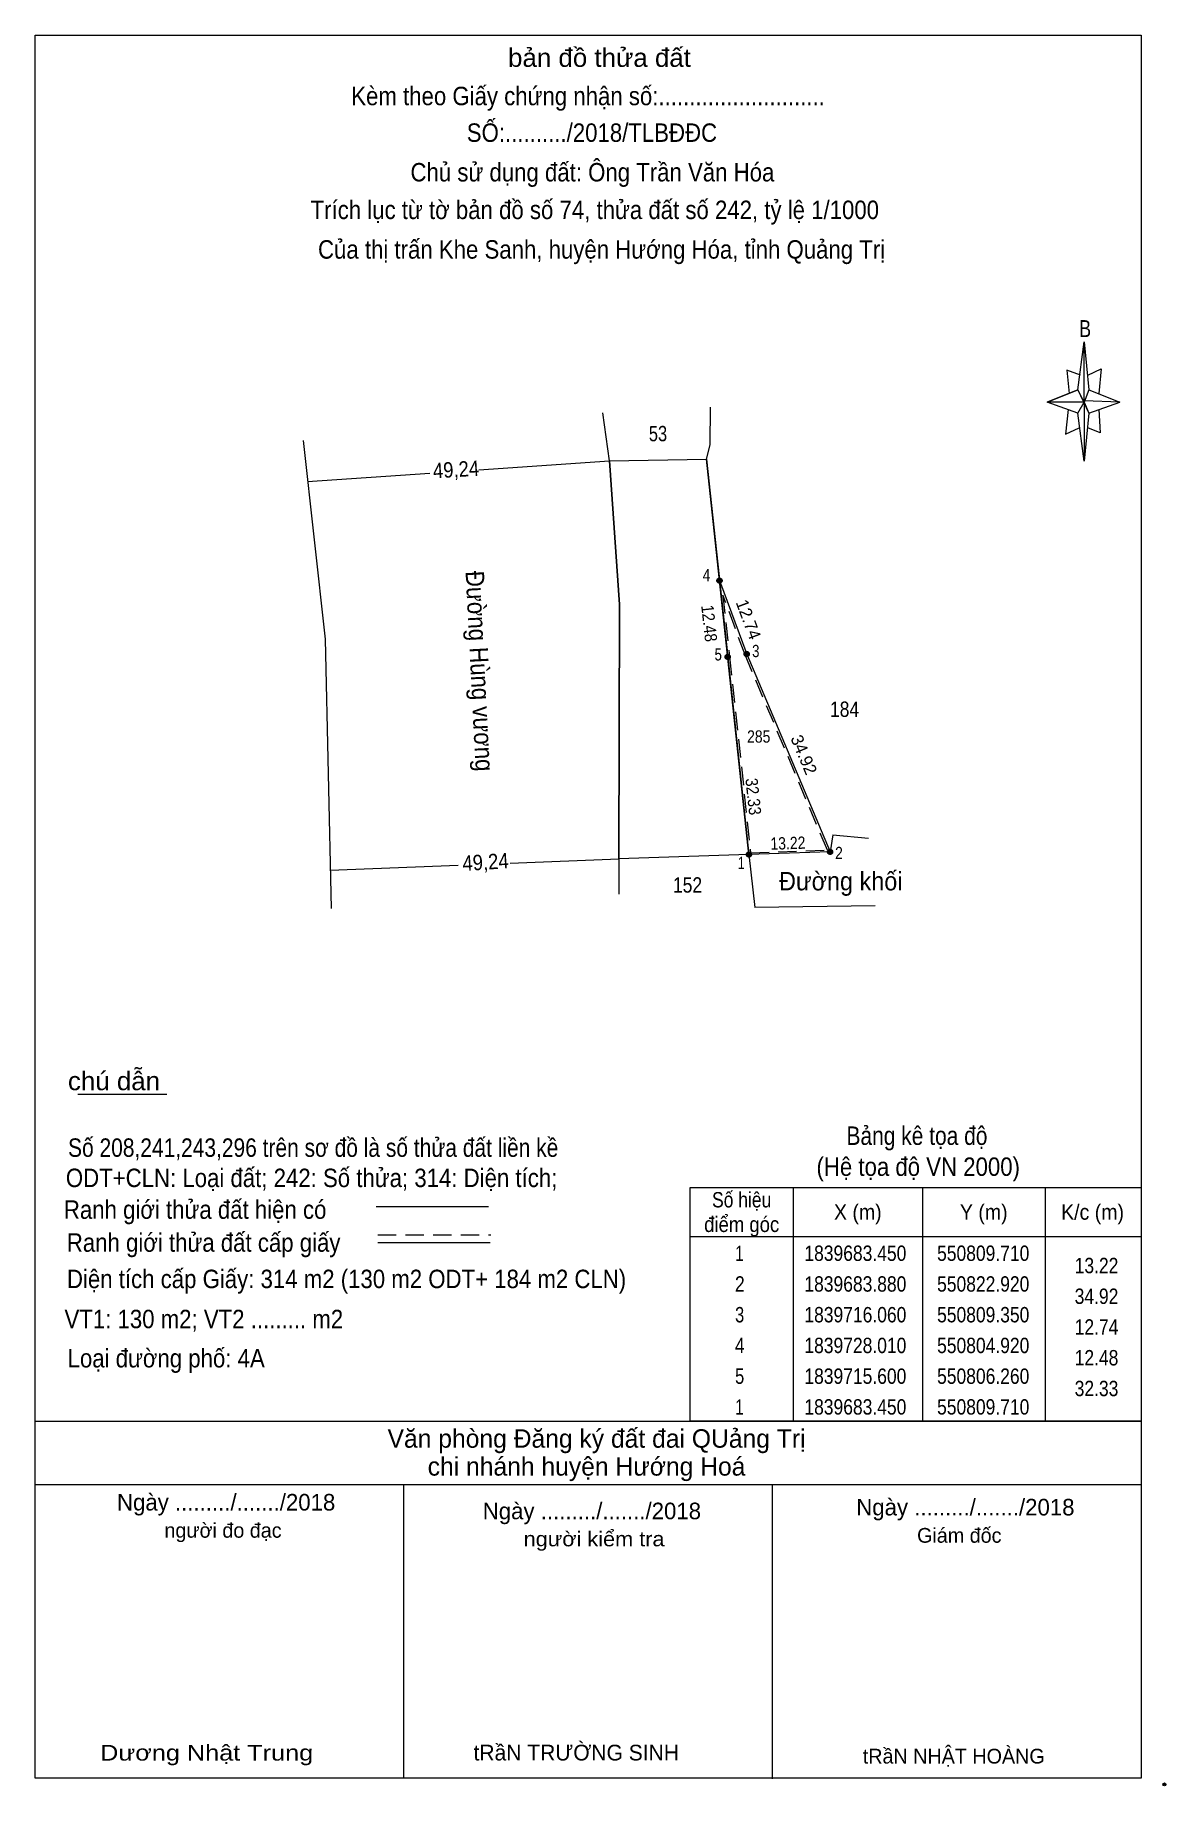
# Model space of a CAD drawing. Header units: metres. Extents: x 550397 to 552591, y 1839509 to 1839821.
# Drawn here: x 550693.5 to 550877.6, y 1839531.9 to 1839816.8 of the extents above; entities that cross this region are included whole.
import ezdxf
from ezdxf.enums import TextEntityAlignment as Align

# ---------------------------------------------------------------- set-up
doc = ezdxf.new("R2010")
doc.units = ezdxf.units.M
doc.header["$PDMODE"] = 32
doc.header["$PDSIZE"] = 0.5
doc.linetypes.add('DOTTED', pattern=[1.5, 0.3, -1.2])
doc.linetypes.add('MEDIUM_DASHED', pattern=[4.5, 3, -1.5])
for name, color, linetype, lineweight in [('1', 7, 'DOTTED', 13), ('11', 7, 'Continuous', 13), ('17', 7, 'Continuous', 13), ('5', 7, 'Continuous', 13), ('6', 7, 'Continuous', 13), ('63', 7, 'Continuous', 13)]:
    doc.layers.add(name, color=color, linetype=linetype, lineweight=lineweight)

msp = doc.modelspace()

# ---------------------------------------------------------------- texts
at = {"layer": '1', "width": 1.2}
msp.add_text('Dương Nhật Trung', height=2.56, dxfattribs=at).set_placement((550738.8, 1839536.05), align=Align.RIGHT)
at = {"layer": '1'}
msp.add_text('tRầN TRƯỜNG SINH', height=2.56, dxfattribs=at).set_placement((550798.33, 1839536.07), align=Align.RIGHT)
at = {"layer": '11'}
for s, height, width, p in [('53', 2.5, 0.8, (550794.91, 1839750.68)), ('184', 2.5, 0.85, (550825.275, 1839705.84)), ('285', 2, 0.85, (550811.305, 1839701.65)), ('Đường khối', 3, 0.95, (550824.655, 1839677.62)), ('152', 2.5, 0.85, (550799.72, 1839677.25))]:
    msp.add_text(s, height=height, dxfattribs=dict(at, width=width)).set_placement(p, align=Align.CENTER)
for s, height, rotation, width, p in [('49,24', 2.5, 3.463, 0.9, (550762.119, 1839744.854)), ('Đường Hùng vương', 3, 272.912, 0.9, (550764.42, 1839713.216)), ('12.48', 2, 276.163, 0.9, (550802.26, 1839720.957)), ('32.33', 2, 276.125, 0.9, (550809.436, 1839692.777)), ('13.22', 2, 1.864, 0.85, (550816.087, 1839684.305)), ('49,24', 2.5, 3.463, 0.9, (550766.919, 1839680.994))]:
    msp.add_text(s, height=height, rotation=rotation, dxfattribs=dict(at, width=width)).set_placement(p, align=Align.CENTER)
for s, width, p in [(' 4', 0.85, (550803.44, 1839727.91)), (' 5', 0.8, (550805.31, 1839715.01)), (' 3', 0.8, (550811.42, 1839715.56)), (' 2', 0.85, (550824.99, 1839682.7)), (' 1', 0.75, (550809.01, 1839681.08))]:
    msp.add_text(s, height=2, dxfattribs=dict(at, width=width)).set_placement(p, align=Align.RIGHT)
for s, rotation, p in [('12.74', 290.34, (550808.697, 1839721.343)), ('34.92', 292.865, (550817.731, 1839699.299))]:
    msp.add_text(s, height=2, rotation=rotation, dxfattribs=at).set_placement(p, align=Align.CENTER)
at = {"layer": '5'}
for s, height, width, p in [('bản đồ thửa đất', 3, 1.05, (550785.39, 1839811.59)), ('Kèm theo Giấy chứng nhận số:...........................', 3, 0.9, (550783.53, 1839805.35)), ('SỐ:........../2018/TLBĐĐC', 3, 0.9, (550784.16, 1839799.39)), ('Chủ sử dụng đất: Ông Trần Văn Hóa', 3, 0.9, (550784.24, 1839792.95)), ('Trích lục từ tờ bản đồ số 74, thửa đất số 242, tỷ lệ 1/1000 ', 3, 0.9, (550785.13, 1839786.83)), ('Của thị trấn Khe Sanh, huyện Hướng Hóa, tỉnh Quảng Trị', 3, 0.9, (550785.73, 1839780.39)), ('B', 2.755, 0.8, (550864.415, 1839767.63))]:
    msp.add_text(s, height=height, dxfattribs=dict(at, width=width)).set_placement(p, align=Align.CENTER)
at = {"layer": '6'}
for s, width, p in [('chú dẫn', 1.05, (550698.89, 1839645.11)), ('Số 208,241,243,296 trên sơ đồ là số thửa đất liền kề', 0.85, (550698.91, 1839634.27)), ('ODT+CLN: Loại đất; 242: Số thửa; 314: Diện tích;', 0.9, (550698.55, 1839629.35)), ('Ranh giới thửa đất hiện có ', 0.9, (550698.23, 1839624.19)), ('Ranh giới thửa đất cấp giấy', 0.9, (550698.71, 1839618.83)), ('Diện tích cấp Giấy: 314 m2 (130 m2 ODT+ 184 m2 CLN)', 0.9, (550698.73, 1839612.91)), ('VT1: 130 m2; VT2 ......... m2', 0.9, (550698.33, 1839606.39)), ('Loại đường phố: 4A', 0.9, (550698.83, 1839600.01))]:
    msp.add_text(s, height=3, dxfattribs=dict(at, width=width)).set_placement(p)
for s, height, width, p in [('Bảng kê tọa độ', 3, 0.85, (550837.055, 1839636.21)), ('(Hệ tọa độ VN 2000)', 3, 0.9, (550837.26, 1839631.17)), ('người kiểm tra', 2.4, 1.1, (550784.51, 1839570.91))]:
    msp.add_text(s, height=height, dxfattribs=dict(at, width=width)).set_placement(p, align=Align.CENTER)
for s, height, p in [(' Văn phòng Đăng ký đất đai QUảng Trị', 3, (550784.355, 1839586.95)), ('chi nhánh huyện Hướng Hoá', 3, (550783.285, 1839582.41)), ('Ngày ........./......./2018', 2.7, (550724.635, 1839576.73)), ('Ngày ........./......./2018', 2.7, (550844.935, 1839575.93)), ('Ngày ........./......./2018', 2.7, (550784.155, 1839575.31)), ('người đo đạc', 2.4, (550724.125, 1839572.31)), ('Giám đốc', 2.4, (550843.94, 1839571.49)), ('tRầN NHẬT HOÀNG', 2.4, (550843.04, 1839535.57))]:
    msp.add_text(s, height=height, dxfattribs=at).set_placement(p, align=Align.CENTER)
at = {"layer": '63'}
for s, width, p in [('Số hiệu', 0.85, (550808.53, 1839626.04)), ('điểm góc', 0.9, (550808.53, 1839622.04)), ('X (m)', 0.95, (550827.43, 1839624.04)), ('Y (m)', 0.95, (550847.925, 1839624.04)), ('K/c (m)', 0.95, (550865.63, 1839624.04)), (' 1', 0.75, (550807.825, 1839617.34)), ('1839683.450', 0.85, (550827.03, 1839617.34)), ('550809.710', 0.85, (550847.835, 1839617.34)), (' 2', 0.85, (550807.83, 1839612.34)), ('1839683.880', 0.85, (550827.03, 1839612.34)), ('550822.920', 0.85, (550847.835, 1839612.34)), (' 3', 0.8, (550807.83, 1839607.34)), ('1839716.060', 0.85, (550827.03, 1839607.34)), ('550809.350', 0.85, (550847.835, 1839607.34)), (' 4', 0.85, (550807.825, 1839602.34)), ('1839728.010', 0.85, (550827.03, 1839602.34)), ('550804.920', 0.85, (550847.835, 1839602.34)), (' 5', 0.8, (550807.83, 1839597.34)), ('1839715.600', 0.85, (550827.03, 1839597.34)), ('550806.260', 0.85, (550847.835, 1839597.34)), (' 1', 0.75, (550807.825, 1839592.34)), ('1839683.450', 0.85, (550827.03, 1839592.34)), ('550809.710', 0.85, (550847.835, 1839592.34))]:
    msp.add_text(s, height=2.5, dxfattribs=dict(at, width=width)).set_placement(p, align=Align.CENTER)
at = {"layer": '63', "width": 0.85}
for s, p in [('13.22', (550869.83, 1839615.34)), ('34.92', (550869.83, 1839610.34)), ('12.74', (550869.83, 1839605.34)), ('12.48', (550869.83, 1839600.34)), ('32.33', (550869.83, 1839595.34))]:
    msp.add_text(s, height=2.5, dxfattribs=at).set_placement(p, align=Align.RIGHT)

# ---------------------------------------------------------------- hatches: boundary and pattern name
at = {"layer": '11'}
for points in [[(550805.337, 1839728.01, 1), (550804.503, 1839728.01, 1)], [(550806.667, 1839715.6, 1), (550805.833, 1839715.6, 1)], [(550809.767, 1839716.06, 1), (550808.933, 1839716.06, 1)], [(550810.127, 1839683.45, 1), (550809.293, 1839683.45, 1)], [(550823.337, 1839683.88, 1), (550822.503, 1839683.88, 1)]]:
    msp.add_hatch(color=256, dxfattribs=at).paths.add_polyline_path(points)

# ---------------------------------------------------------------- linework, layer by layer
for p, q in [((550787.03, 1839747.49), (550785.94, 1839755.32)), ((550765.77, 1839746.05), (550787.03, 1839747.49)), ((550787.03, 1839747.49), (550802.8, 1839747.75)), ((550787.03, 1839747.49), (550788.62, 1839724.13)), ((550737.9, 1839744.15), (550757.76, 1839745.5)), ((550804.92, 1839728.01), (550809.35, 1839716.06)), ((550788.62, 1839724.13), (550788.53, 1839682.76)), ((550809.35, 1839716.06), (550822.92, 1839683.88)), ((550823.35, 1839686.67), (550822.92, 1839683.88)), ((550823.35, 1839686.67), (550829.17, 1839686.12)), ((550741.57, 1839680.89), (550762.4, 1839681.72)), ((550770.85, 1839682.06), (550788.53, 1839682.76)), ((550788.53, 1839682.76), (550788.52, 1839676.98)), ((550809.71, 1839683.45), (550810.67, 1839674.81)), ((550830.27, 1839675.13), (550810.67, 1839674.81))]:
    msp.add_line(p, q, dxfattribs=at)
for points in [[(550802.8, 1839747.75), (550803.4, 1839750.09), (550803.46, 1839756.21)], [(550737.17, 1839750.8), (550740.73, 1839718.47), (550741.71, 1839674.65)], [(550802.8, 1839747.75), (550809.71, 1839683.45), (550802.8, 1839747.75)], [(550822.92, 1839683.88), (550809.71, 1839683.45), (550788.53, 1839682.76)]]:
    msp.add_lwpolyline(points, dxfattribs=at)
msp.add_lwpolyline([(550802.8, 1839747.75), (550806.25, 1839715.6), (550809.71, 1839683.45), (550788.53, 1839682.76), (550788.62, 1839724.13), (550787.03, 1839747.49)], close=True, dxfattribs=at)
at = {"layer": '11', "linetype": 'MEDIUM_DASHED'}
msp.add_lwpolyline([(550809.98, 1839683.75), (550822.48, 1839684.17), (550809.08, 1839715.95), (550805.48, 1839725.65), (550806.56, 1839715.63)], close=True, dxfattribs=at)
for centre in [(550804.92, 1839728.01), (550806.25, 1839715.6), (550809.35, 1839716.06), (550809.71, 1839683.45), (550822.92, 1839683.88)]:
    msp.add_circle(centre, 0.416, dxfattribs=at)
at = {"layer": '17'}
for p, q in [((550700.51, 1839644.47), (550714.99, 1839644.47)), ((550693.53, 1839533.17), (550693.57, 1839580.99)), ((550753.53, 1839533.11), (550753.57, 1839580.95)), ((550813.53, 1839533.07), (550813.57, 1839580.89))]:
    msp.add_line(p, q, dxfattribs=at)
at = {"layer": '5'}
for p, q in [((550863.25, 1839759.05), (550864.25, 1839766.85)), ((550865.05, 1839759.05), (550870.05, 1839757.05)), ((550863.25, 1839755.25), (550858.25, 1839757.05)), ((550865.05, 1839755.25), (550864.25, 1839747.45)), ((550866.65, 1839755.85), (550866.85, 1839752.05)), ((550866.85, 1839752.05), (550864.85, 1839752.85))]:
    msp.add_line(p, q, dxfattribs=at)
for points in [[(550693.53, 1839816.77), (550873.53, 1839816.77), (550873.53, 1839533.17), (550693.53, 1839533.17)], [(550864.25, 1839766.85), (550865.05, 1839759.05), (550864.25, 1839757.05)], [(550864.25, 1839757.05), (550858.25, 1839757.05), (550863.25, 1839759.05), (550865.05, 1839755.25), (550870.05, 1839757.05), (550864.25, 1839757.25)], [(550864.25, 1839757.05), (550864.25, 1839747.45), (550863.25, 1839755.25)]]:
    msp.add_lwpolyline(points, close=True, dxfattribs=at)
for points in [[(550863.65, 1839761.45), (550861.45, 1839762.25), (550861.85, 1839758.45)], [(550864.85, 1839761.45), (550867.05, 1839762.45), (550866.65, 1839758.45)], [(550864.25, 1839757.05), (550863.25, 1839759.05), (550858.25, 1839757.05)], [(550861.65, 1839755.85), (550861.25, 1839751.85), (550863.45, 1839752.85)], [(550864.25, 1839757.05), (550865.05, 1839755.25), (550870.05, 1839757.05)]]:
    msp.add_lwpolyline(points, dxfattribs=at)
at = {"layer": '6'}
for p, q in [((550749.05, 1839626.21), (550767.33, 1839626.21)), ((550749.33, 1839620.35), (550767.61, 1839620.35)), ((550693.53, 1839591.29), (550873.53, 1839591.29)), ((550693.53, 1839591.29), (550873.53, 1839591.29)), ((550693.53, 1839580.97), (550873.53, 1839580.97))]:
    msp.add_line(p, q, dxfattribs=at)
at = {"layer": '6', "linetype": 'MEDIUM_DASHED'}
msp.add_line((550749.33, 1839621.59), (550767.73, 1839621.59), dxfattribs=at)
at = {"layer": '6'}
msp.add_point((550877.33, 1839532.17), dxfattribs=at)
at = {"layer": '63'}
for p, q in [((550816.93, 1839629.29), (550816.93, 1839591.29)), ((550837.93, 1839629.29), (550837.93, 1839591.29)), ((550857.93, 1839629.29), (550857.93, 1839591.29)), ((550800.13, 1839621.29), (550873.53, 1839621.29))]:
    msp.add_line(p, q, dxfattribs=at)
msp.add_lwpolyline([(550800.13, 1839629.29), (550873.53, 1839629.29), (550873.53, 1839591.29), (550800.13, 1839591.29)], close=True, dxfattribs=at)

msp.set_redraw_order([(e.dxf.handle, doc.entitydb.next_handle()) for e in msp.query("TEXT MTEXT ATTDEF DIMENSION ARC_DIMENSION")])  # texts and dimensions are drawn at this point

doc.saveas('drawing.dxf')
